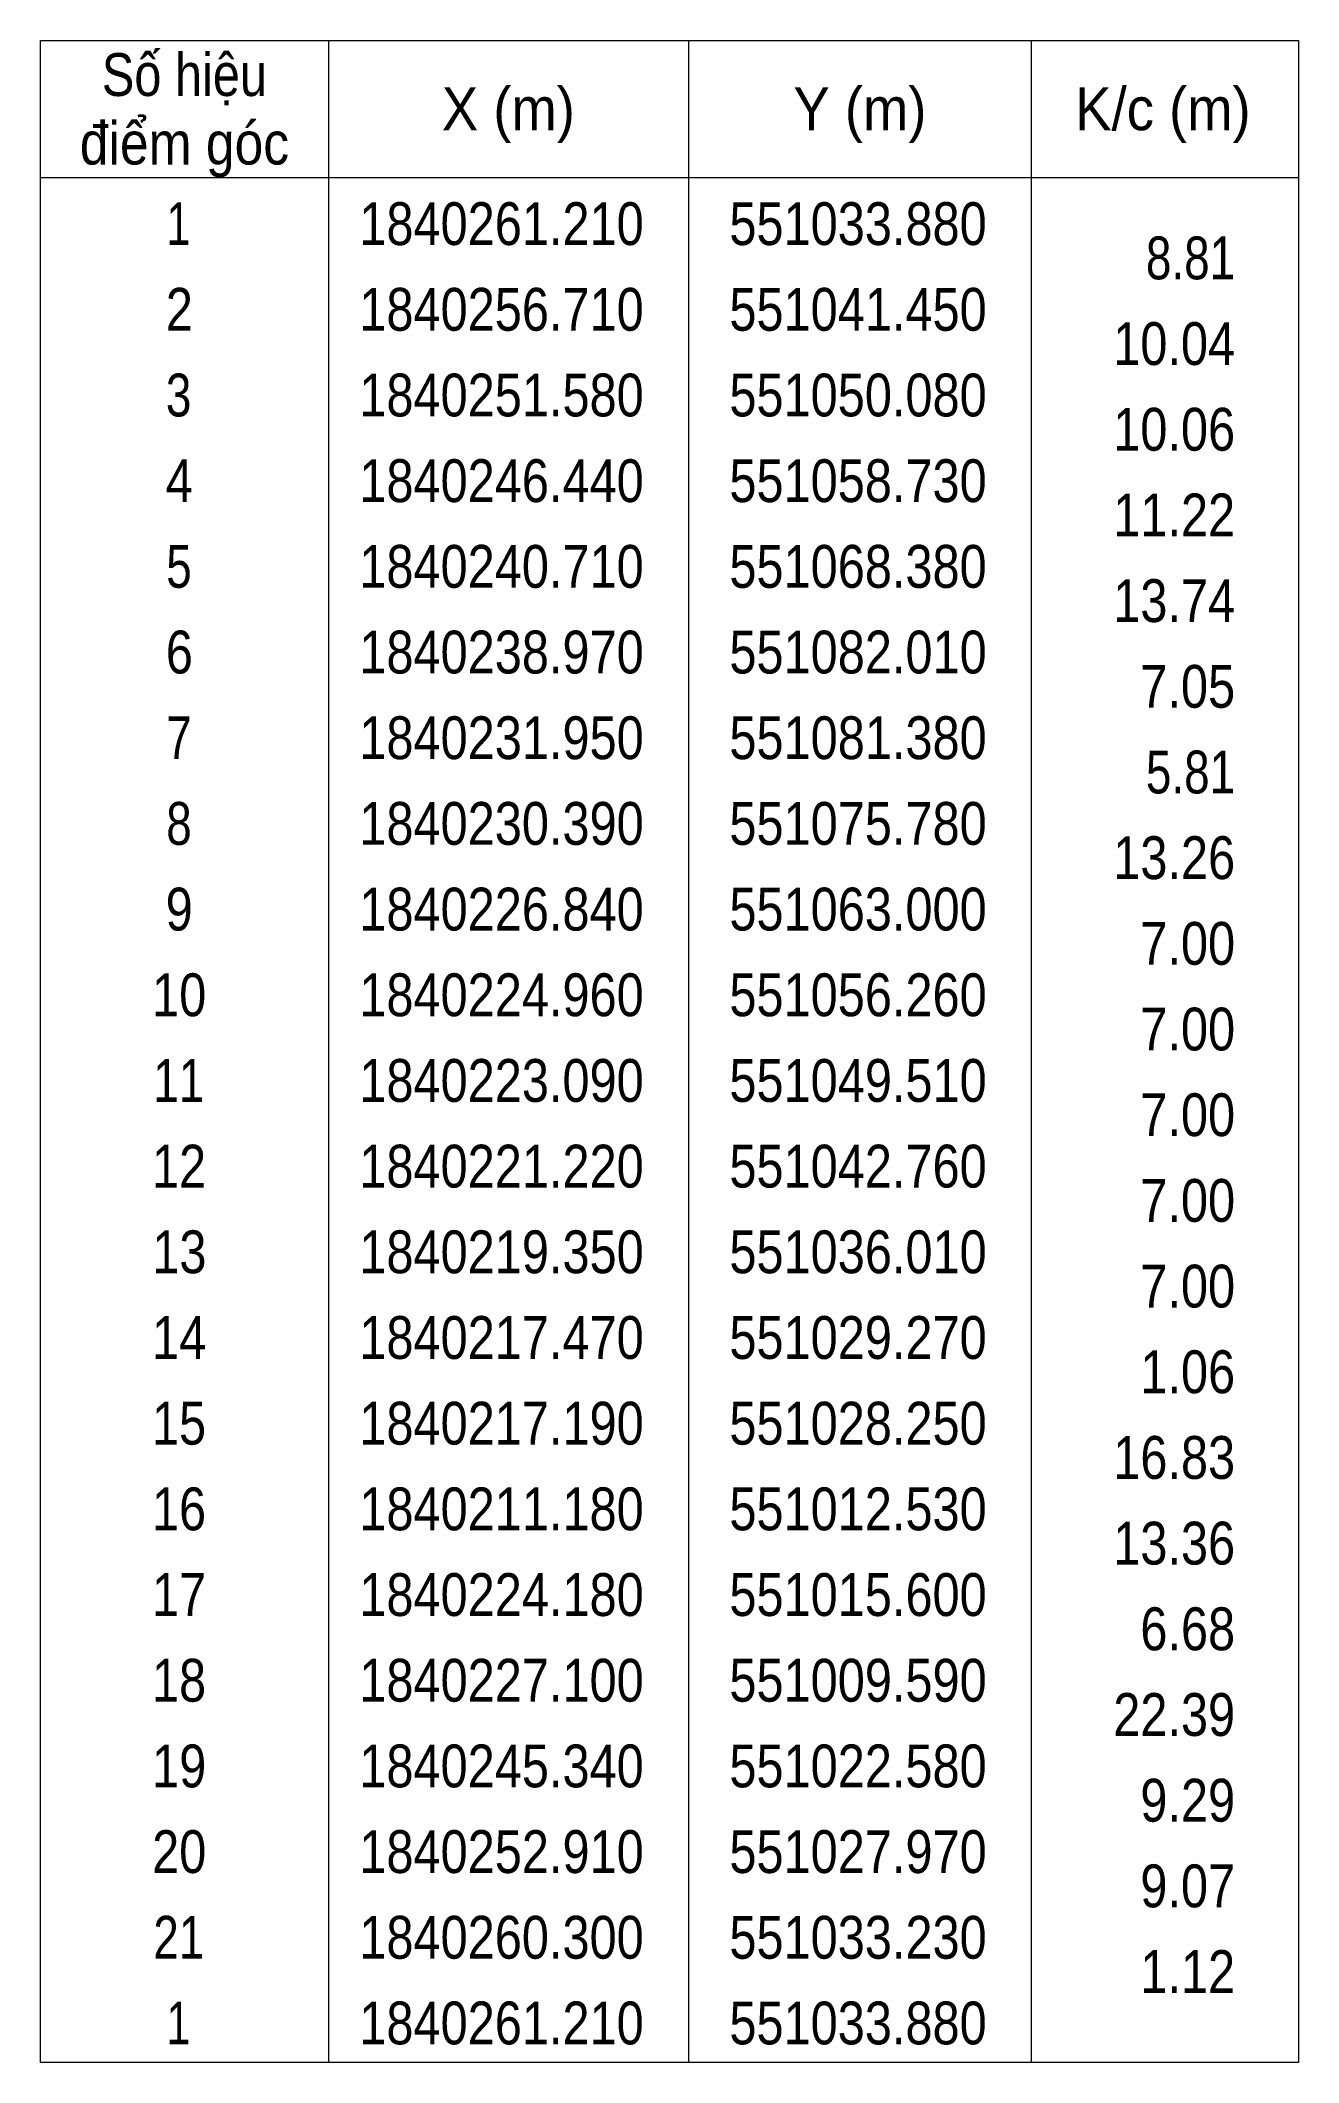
# Model space of a CAD drawing. Header units: metres. Extents: x 550744 to 551323, y 1839973 to 1840265.
# Drawn here: x 551286.6 to 551323.3, y 1840166.6 to 1840225.6 of the extents above; entities that cross this region are included whole.
import ezdxf
from ezdxf.enums import TextEntityAlignment as Align

# ---------------------------------------------------------------- set-up
doc = ezdxf.new("R2010")
doc.units = ezdxf.units.M
doc.header["$LTSCALE"] = 0.5
doc.layers.add('63', color=7, linetype='Continuous', lineweight=13)

msp = doc.modelspace()

# ---------------------------------------------------------------- texts
at = {"layer": '63'}
for s, width, p in [('Số hiệu', 0.85, (551290.81, 1840223.98)), ('X (m)', 0.95, (551300.26, 1840222.98)), ('Y (m)', 0.95, (551310.515, 1840222.98)), ('K/c (m)', 0.95, (551319.355, 1840222.98)), ('điểm góc', 0.9, (551290.81, 1840221.98)), (' 1', 0.75, (551290.46, 1840219.63)), ('1840261.210', 0.85, (551300.06, 1840219.63)), ('551033.880', 0.85, (551310.46, 1840219.63)), (' 2', 0.85, (551290.465, 1840217.13)), ('1840256.710', 0.85, (551300.06, 1840217.13)), ('551041.450', 0.85, (551310.46, 1840217.13)), (' 3', 0.8, (551290.455, 1840214.63)), ('1840251.580', 0.85, (551300.06, 1840214.63)), ('551050.080', 0.85, (551310.46, 1840214.63)), (' 4', 0.85, (551290.46, 1840212.13)), ('1840246.440', 0.85, (551300.06, 1840212.13)), ('551058.730', 0.85, (551310.46, 1840212.13)), (' 5', 0.8, (551290.465, 1840209.63)), ('1840240.710', 0.85, (551300.06, 1840209.63)), ('551068.380', 0.85, (551310.46, 1840209.63)), (' 6', 0.85, (551290.465, 1840207.13)), ('1840238.970', 0.85, (551300.06, 1840207.13)), ('551082.010', 0.85, (551310.46, 1840207.13)), (' 7', 0.8, (551290.465, 1840204.63)), ('1840231.950', 0.85, (551300.06, 1840204.63)), ('551081.380', 0.85, (551310.46, 1840204.63)), (' 8', 0.8, (551290.465, 1840202.13)), ('1840230.390', 0.85, (551300.06, 1840202.13)), ('551075.780', 0.85, (551310.46, 1840202.13)), (' 9', 0.85, (551290.46, 1840199.63)), ('1840226.840', 0.85, (551300.06, 1840199.63)), ('551063.000', 0.85, (551310.46, 1840199.63)), (' 10', 0.85, (551290.46, 1840197.13)), ('1840224.960', 0.85, (551300.06, 1840197.13)), ('551056.260', 0.85, (551310.46, 1840197.13)), (' 11', 0.8, (551290.46, 1840194.63)), ('1840223.090', 0.85, (551300.06, 1840194.63)), ('551049.510', 0.85, (551310.46, 1840194.63)), (' 12', 0.85, (551290.455, 1840192.13)), ('1840221.220', 0.85, (551300.06, 1840192.13)), ('551042.760', 0.85, (551310.46, 1840192.13)), (' 13', 0.85, (551290.465, 1840189.63)), ('1840219.350', 0.85, (551300.06, 1840189.63)), ('551036.010', 0.85, (551310.46, 1840189.63)), (' 14', 0.85, (551290.46, 1840187.13)), ('1840217.470', 0.85, (551300.06, 1840187.13)), ('551029.270', 0.85, (551310.46, 1840187.13)), (' 15', 0.85, (551290.455, 1840184.63)), ('1840217.190', 0.85, (551300.06, 1840184.63)), ('551028.250', 0.85, (551310.46, 1840184.63)), (' 16', 0.85, (551290.455, 1840182.13)), ('1840211.180', 0.85, (551300.06, 1840182.13)), ('551012.530', 0.85, (551310.46, 1840182.13)), (' 17', 0.85, (551290.455, 1840179.63)), ('1840224.180', 0.85, (551300.06, 1840179.63)), ('551015.600', 0.85, (551310.46, 1840179.63)), (' 18', 0.85, (551290.455, 1840177.13)), ('1840227.100', 0.85, (551300.06, 1840177.13)), ('551009.590', 0.85, (551310.46, 1840177.13)), (' 19', 0.85, (551290.46, 1840174.63)), ('1840245.340', 0.85, (551300.06, 1840174.63)), ('551022.580', 0.85, (551310.46, 1840174.63)), (' 20', 0.85, (551290.46, 1840172.13)), ('1840252.910', 0.85, (551300.06, 1840172.13)), ('551027.970', 0.85, (551310.46, 1840172.13)), (' 21', 0.8, (551290.46, 1840169.63)), ('1840260.300', 0.85, (551300.06, 1840169.63)), ('551033.230', 0.85, (551310.46, 1840169.63)), (' 1', 0.75, (551290.46, 1840167.13)), ('1840261.210', 0.85, (551300.06, 1840167.13)), ('551033.880', 0.85, (551310.46, 1840167.13))]:
    msp.add_text(s, height=1.25, dxfattribs=dict(at, width=width)).set_placement(p, align=Align.CENTER)
for s, width, p in [('8.81', 0.8, (551321.46, 1840218.63)), ('10.04', 0.85, (551321.46, 1840216.13)), ('10.06', 0.85, (551321.46, 1840213.63)), ('11.22', 0.85, (551321.46, 1840211.13)), ('13.74', 0.85, (551321.46, 1840208.63)), ('7.05', 0.85, (551321.46, 1840206.13)), ('5.81', 0.8, (551321.46, 1840203.63)), ('13.26', 0.85, (551321.46, 1840201.13)), ('7.00', 0.85, (551321.46, 1840198.63)), ('7.00', 0.85, (551321.46, 1840196.13)), ('7.00', 0.85, (551321.46, 1840193.63)), ('7.00', 0.85, (551321.46, 1840191.13)), ('7.00', 0.85, (551321.46, 1840188.63)), ('1.06', 0.85, (551321.46, 1840186.13)), ('16.83', 0.85, (551321.46, 1840183.63)), ('13.36', 0.85, (551321.46, 1840181.13)), ('6.68', 0.85, (551321.46, 1840178.63)), ('22.39', 0.85, (551321.46, 1840176.13)), ('9.29', 0.85, (551321.46, 1840173.63)), ('9.07', 0.85, (551321.46, 1840171.13)), ('1.12', 0.85, (551321.46, 1840168.63))]:
    msp.add_text(s, height=1.25, dxfattribs=dict(at, width=width)).set_placement(p, align=Align.RIGHT)

# ---------------------------------------------------------------- linework, layer by layer
at = {"layer": '63'}
for p, q in [((551295.01, 1840225.6), (551295.01, 1840166.6)), ((551305.51, 1840225.6), (551305.51, 1840166.6)), ((551315.51, 1840225.6), (551315.51, 1840166.6)), ((551286.61, 1840221.6), (551323.31, 1840221.6))]:
    msp.add_line(p, q, dxfattribs=at)
msp.add_lwpolyline([(551286.61, 1840225.6), (551323.31, 1840225.6), (551323.31, 1840166.6), (551286.61, 1840166.6)], close=True, dxfattribs=at)

msp.set_redraw_order([(e.dxf.handle, doc.entitydb.next_handle()) for e in msp.query("TEXT MTEXT ATTDEF DIMENSION ARC_DIMENSION")])  # texts and dimensions are drawn at this point

doc.saveas('drawing.dxf')
